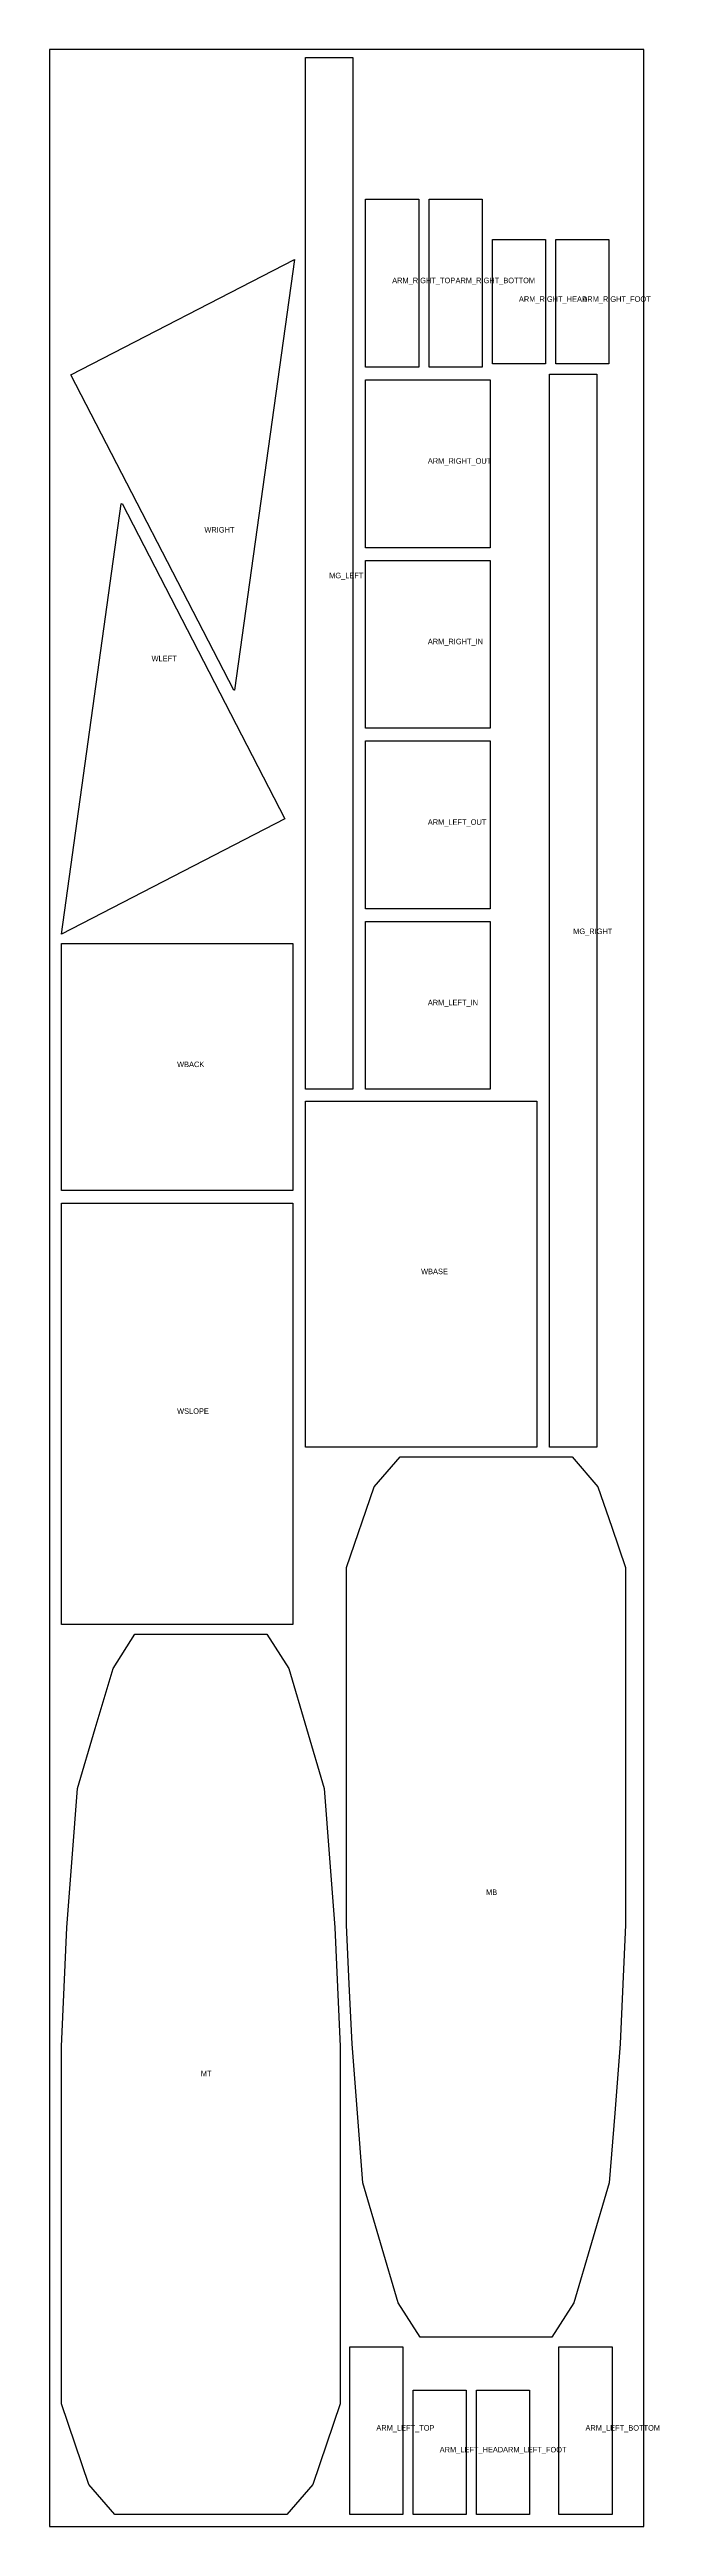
# Model space of a CAD drawing. Header units: millimetres. Extents: x 0 to 1540, y 0 to 6256.
import ezdxf

# ---------------------------------------------------------------- set-up
doc = ezdxf.new("R2010")
doc.units = ezdxf.units.MM
for name, color, linetype in [('ARM_LEFT_BOTTOM', 7, 'Continuous'), ('ARM_LEFT_FOOT', 7, 'Continuous'), ('ARM_LEFT_HEAD', 7, 'Continuous'), ('ARM_LEFT_IN', 7, 'Continuous'), ('ARM_LEFT_OUT', 7, 'Continuous'), ('ARM_LEFT_TOP', 7, 'Continuous'), ('ARM_RIGHT_BOTTOM', 7, 'Continuous'), ('ARM_RIGHT_FOOT', 7, 'Continuous'), ('ARM_RIGHT_HEAD', 7, 'Continuous'), ('ARM_RIGHT_IN', 7, 'Continuous'), ('ARM_RIGHT_OUT', 7, 'Continuous'), ('ARM_RIGHT_TOP', 7, 'Continuous'), ('MB', 7, 'Continuous'), ('MG_LEFT', 7, 'Continuous'), ('MG_RIGHT', 7, 'Continuous'), ('MT', 7, 'Continuous'), ('WBACK', 7, 'Continuous'), ('WBASE', 7, 'Continuous'), ('WLEFT', 7, 'Continuous'), ('WRIGHT', 7, 'Continuous'), ('WSLOPE', 7, 'Continuous')]:
    doc.layers.add(name, color=color, linetype=linetype)

msp = doc.modelspace()

# ---------------------------------------------------------------- linework, layer by layer
msp.add_lwpolyline([(0, 0), (1500, 0), (1500, 6256.2), (0, 6256.2)], close=True)
at = {"layer": 'ARM_LEFT_BOTTOM'}
msp.add_lwpolyline([(1420, 30), (1286, 30), (1286, 454), (1420, 454), (1420, 30)], close=True, dxfattribs=at)
at = {"layer": 'ARM_LEFT_FOOT'}
msp.add_lwpolyline([(1078, 30), (1078, 344), (1212, 344), (1212, 30), (1078, 30)], close=True, dxfattribs=at)
at = {"layer": 'ARM_LEFT_HEAD'}
msp.add_lwpolyline([(918, 30), (918, 344), (1052, 344), (1052, 30), (918, 30)], close=True, dxfattribs=at)
at = {"layer": 'ARM_LEFT_IN'}
msp.add_lwpolyline([(1112, 3630), (798, 3630), (798, 4054), (1112, 4054), (1112, 3630)], close=True, dxfattribs=at)
at = {"layer": 'ARM_LEFT_OUT'}
msp.add_lwpolyline([(1112, 4086), (798, 4086), (798, 4510), (1112, 4510), (1112, 4086)], close=True, dxfattribs=at)
at = {"layer": 'ARM_LEFT_TOP'}
msp.add_lwpolyline([(892, 30), (758, 30), (758, 454), (892, 454), (892, 30)], close=True, dxfattribs=at)
at = {"layer": 'ARM_RIGHT_BOTTOM'}
msp.add_lwpolyline([(1092, 5454), (958, 5454), (958, 5878), (1092, 5878), (1092, 5454)], close=True, dxfattribs=at)
at = {"layer": 'ARM_RIGHT_FOOT'}
msp.add_lwpolyline([(1278, 5462), (1278, 5776), (1412, 5776), (1412, 5462), (1278, 5462)], close=True, dxfattribs=at)
at = {"layer": 'ARM_RIGHT_HEAD'}
msp.add_lwpolyline([(1118, 5462), (1118, 5776), (1252, 5776), (1252, 5462), (1118, 5462)], close=True, dxfattribs=at)
at = {"layer": 'ARM_RIGHT_IN'}
msp.add_lwpolyline([(1112, 4542), (798, 4542), (798, 4966), (1112, 4966), (1112, 4542)], close=True, dxfattribs=at)
at = {"layer": 'ARM_RIGHT_OUT'}
msp.add_lwpolyline([(1112, 4998), (798, 4998), (798, 5422), (1112, 5422), (1112, 4998)], close=True, dxfattribs=at)
at = {"layer": 'ARM_RIGHT_TOP'}
msp.add_lwpolyline([(932, 5454), (798, 5454), (798, 5878), (932, 5878), (932, 5454)], close=True, dxfattribs=at)
at = {"layer": 'MB'}
msp.add_lwpolyline([(884.8, 2702), (1319.2, 2702), (1384.6, 2626.1), (1419.4, 2523.9), (1454, 2422), (1454, 1519.7), (1447.2, 1369.5), (1440.4, 1219.3), (1426.8, 1044.1), (1413.1, 867.8), (1368.5, 716.6), (1323.8, 565), (1268.4, 478), (935.6, 478), (880.2, 565), (835.5, 716.6), (790.9, 867.8), (777.2, 1044.1), (763.6, 1219.3), (756.8, 1369.5), (750, 1519.7), (750, 1670), (750, 1820), (750, 1970), (750, 2120), (750, 2270), (750, 2422), (819.4, 2626.1), (884.8, 2702)], close=True, dxfattribs=at)
at = {"layer": 'MG_LEFT'}
msp.add_lwpolyline([(766, 3630), (646, 3630), (646, 3734.4), (646, 3840), (646, 3945.6), (646, 4095.6), (646, 4245.6), (646, 4545.6), (646, 4695.6), (646, 4845.6), (646, 4995.8), (646, 5145.9), (646, 5321.5), (646, 5497), (646, 5653.4), (646, 5809.7), (646, 5904.6), (646, 6236.2), (766, 6236.2), (766, 5904.6), (766, 5809.7), (766, 5653.4), (766, 5497), (766, 5321.5), (766, 5145.9), (766, 4995.8), (766, 4845.6), (766, 4695.6), (766, 4545.6), (766, 4395.6), (766, 4245.6), (766, 4095.6), (766, 3945.6), (766, 3840), (766, 3734.4), (766, 3630)], close=True, dxfattribs=at)
at = {"layer": 'MG_RIGHT'}
msp.add_lwpolyline([(1382, 2726), (1262, 2726), (1262, 2832.9), (1262, 2989.3), (1262, 3145.6), (1262, 3496.7), (1262, 3646.8), (1262, 3797), (1262, 3947), (1262, 4247), (1262, 4397), (1262, 4547), (1262, 4697), (1262, 4802.6), (1262, 4908.2), (1262, 5000.6), (1262, 5436), (1382, 5436), (1382, 5000.6), (1382, 4908.2), (1382, 4802.6), (1382, 4697), (1382, 4547), (1382, 4397), (1382, 4097), (1382, 3947), (1382, 3797), (1382, 3646.8), (1382, 3496.7), (1382, 3321.2), (1382, 3145.6), (1382, 2989.3), (1382, 2832.9), (1382, 2726)], close=True, dxfattribs=at)
at = {"layer": 'MT'}
msp.add_lwpolyline([(599.2, 30), (164.8, 30), (99.4, 105.9), (64.6, 208.1), (30, 310), (30, 1212.3), (36.8, 1362.5), (43.6, 1512.7), (57.2, 1687.9), (70.9, 1864.2), (115.5, 2015.4), (160.2, 2167), (215.6, 2254), (548.4, 2254), (603.8, 2167), (648.5, 2015.4), (693.1, 1864.2), (706.8, 1687.9), (720.4, 1512.7), (727.2, 1362.5), (734, 1212.3), (734, 1062), (734, 912), (734, 762), (734, 612), (734, 462), (734, 310), (664.6, 105.9), (599.2, 30)], close=True, dxfattribs=at)
at = {"layer": 'WBACK'}
msp.add_lwpolyline([(30, 3374), (30, 3998), (614, 3998), (614, 3374), (30, 3374)], close=True, dxfattribs=at)
at = {"layer": 'WBASE'}
msp.add_lwpolyline([(1230, 2726), (646, 2726), (646, 3600), (1230, 3600), (1230, 2726)], close=True, dxfattribs=at)
at = {"layer": 'WLEFT'}
msp.add_lwpolyline([(594.4, 4313.3), (30, 4022), (181.2, 5109.1), (183.5, 5109.5), (594.4, 4313.3)], close=True, dxfattribs=at)
at = {"layer": 'WRIGHT'}
msp.add_lwpolyline([(54, 5434.2), (618.4, 5725.5), (467.2, 4638.4), (464.9, 4638), (54, 5434.2)], close=True, dxfattribs=at)
at = {"layer": 'WSLOPE'}
msp.add_lwpolyline([(30, 2278), (30, 3342.4), (614, 3342.4), (614, 2278), (30, 2278)], close=True, dxfattribs=at)

# ---------------------------------------------------------------- texts
for s, p in [('ARM_RIGHT_TOP', (865, 5666)), ('ARM_RIGHT_BOTTOM', (1025, 5666)), ('ARM_RIGHT_HEAD', (1185, 5619)), ('ARM_RIGHT_FOOT', (1345, 5619)), ('ARM_RIGHT_OUT', (955, 5210)), ('WRIGHT', (390.9, 5036.3)), ('MG_LEFT', (706, 4920.7)), ('ARM_RIGHT_IN', (955, 4754)), ('WLEFT', (257.5, 4711.2)), ('ARM_LEFT_OUT', (955, 4298)), ('MG_RIGHT', (1322, 4022)), ('ARM_LEFT_IN', (955, 3842)), ('WBACK', (322, 3686)), ('WBASE', (938, 3163)), ('WSLOPE', (322, 2810.2)), ('MB', (1102, 1594.9)), ('MT', (382, 1137.1)), ('ARM_LEFT_TOP', (825, 242)), ('ARM_LEFT_BOTTOM', (1353, 242)), ('ARM_LEFT_HEAD', (985, 187)), ('ARM_LEFT_FOOT', (1145, 187))]:
    msp.add_text(s, height=14).set_placement(p)

doc.saveas('drawing.dxf')
